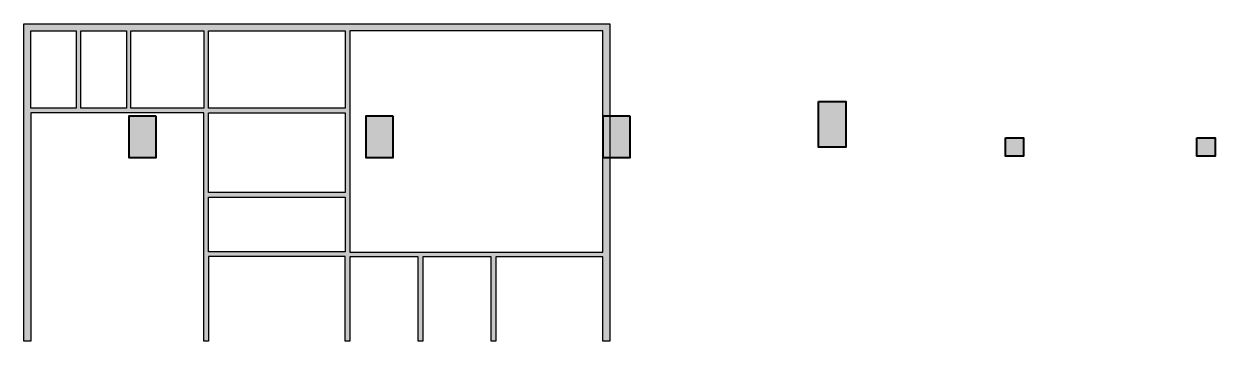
# Model space of a CAD drawing. Header units: millimetres. Extents: x 400 to 217000, y 400 to 89500.
# Drawn here: x 155950 to 208200, y 400 to 14300 of the extents above; entities that cross this region are included whole.
import ezdxf

# ---------------------------------------------------------------- set-up
doc = ezdxf.new("R2010")
doc.units = ezdxf.units.MM
for name, color, linetype, lineweight in [('NDC_S-COLUMN', 4, 'Continuous', 40), ('NDC_S_HATCH COLUMN AND WALL', 251, 'Continuous', 13), ('POD_Core wall_6.1(B2)$0$NDC_S_WALL', 6, 'Continuous', 25)]:
    doc.layers.add(name, color=color, linetype=linetype, lineweight=lineweight)

# ---------------------------------------------------------------- blocks, each defined once
blk = doc.blocks.new('cot')
at = {"layer": 'NDC_S_HATCH COLUMN AND WALL', "ltscale": 0.005}
h = blk.add_hatch(color=256, dxfattribs=at)
h.dxf.hatch_style = 1
h.paths.add_polyline_path([(-0.5, 0.5), (0.5, 0.5), (0.5, -0.5), (-0.5, -0.5)])
at = {"layer": 'NDC_S-COLUMN', "ltscale": 0.005}
blk.add_lwpolyline([(-0.5, 0.5), (0.5, 0.5), (0.5, -0.5), (-0.5, -0.5)], close=True, dxfattribs=at)

msp = doc.modelspace()

# ---------------------------------------------------------------- hatches: boundary and pattern name
at = {"layer": 'NDC_S_HATCH COLUMN AND WALL', "ltscale": 200}
h = msp.add_hatch(color=251, dxfattribs=at)
h.dxf.hatch_style = 1
h.paths.add_polyline_path([(190800, 10900), (192000, 10900), (192000, 8900), (190800, 8900)])
h = msp.add_hatch(color=251, dxfattribs=at)
h.dxf.hatch_style = 1
h.paths.add_polyline_path([(161750, 10250), (160550, 10250), (160550, 8450), (161750, 8450)])
h = msp.add_hatch(color=251, dxfattribs=at)
h.dxf.hatch_style = 1
h.paths.add_polyline_path([(172150, 10250), (170950, 10250), (170950, 8450), (172150, 8450)])
h = msp.add_hatch(color=251, dxfattribs=at)
h.dxf.hatch_style = 1
h.paths.add_polyline_path([(182550, 10250), (181350, 10250), (181350, 8450), (182550, 8450)])
at = {"layer": 'POD_Core wall_6.1(B2)$0$NDC_S_WALL'}
h = msp.add_hatch(color=251, dxfattribs=at)
h.dxf.hatch_style = 1
h.paths.add_polyline_path([(181650, 14300), (155950, 14300), (155950, 400), (156250, 400), (156250, 10400), (163850, 10400), (163850, 400), (164050, 400), (164050, 4110), (170050, 4110), (170050, 400), (170250, 400), (170250, 4100), (173250, 4100), (173250, 400), (173450, 400), (173450, 4100), (176450, 4100), (176450, 400), (176650, 400), (176650, 4100), (181350, 4100), (181350, 400), (181650, 400)])
h.paths.add_polyline_path([(156250, 14000), (158250, 14000), (158250, 10600), (156250, 10600)], flags=16)
h.paths.add_polyline_path([(158450, 14000), (160450, 14000), (160450, 10600), (158450, 10600)], flags=16)
h.paths.add_polyline_path([(160650, 14000), (163850, 14000), (163850, 10600), (160650, 10600)], flags=16)
h.paths.add_polyline_path([(164050, 14000), (170050, 14000), (170050, 10600), (164050, 10600)], flags=16)
h.paths.add_polyline_path([(164050, 10400), (170050, 10395), (170050, 6905), (164050, 6910)], flags=16)
h.paths.add_polyline_path([(164050, 6700), (170050, 6710), (170050, 4310), (164050, 4300)], flags=16)
h.paths.add_polyline_path([(170250, 14000), (181350, 14000), (181350, 4300), (170250, 4300)], flags=16)

# ---------------------------------------------------------------- linework, layer by layer
at = {"layer": 'NDC_S-COLUMN', "ltscale": 200}
for points in [[(190800, 10900), (192000, 10900), (192000, 8900), (190800, 8900)], [(161750, 10250), (160550, 10250), (160550, 8450), (161750, 8450)], [(172150, 10250), (170950, 10250), (170950, 8450), (172150, 8450)], [(182550, 10250), (181350, 10250), (181350, 8450), (182550, 8450)]]:
    msp.add_lwpolyline(points, close=True, dxfattribs=at)
at = {"layer": 'POD_Core wall_6.1(B2)$0$NDC_S_WALL'}
for points in [[(155950, 400), (155950, 14300), (181650, 14300), (181650, 400), (181350, 400), (181350, 4100), (176650, 4100), (176650, 400), (176450, 400), (176450, 4100), (173450, 4100), (173450, 400), (173250, 400), (173250, 4100), (170250, 4100), (170250, 400), (170050, 400), (170050, 4110), (164050, 4110), (164050, 400), (163850, 400), (163850, 10400), (156250, 10404), (156250, 400)], [(156250, 14000), (158250, 14000), (158250, 10600), (156250, 10600)], [(158450, 14000), (160450, 14000), (160450, 10600), (158450, 10600)], [(160650, 14000), (163850, 14000), (163850, 10600), (160650, 10610)], [(164050, 14000), (170050, 14000), (170050, 10600), (164050, 10600)], [(170250, 4300), (181350, 4300), (181350, 14000), (170250, 14000)], [(164050, 10400), (170050, 10400), (170050, 6910), (164050, 6910)], [(164050, 6710), (170050, 6710), (170050, 4310), (164050, 4310)]]:
    msp.add_lwpolyline(points, close=True, dxfattribs=at)

# ---------------------------------------------------------------- block references
at = {"layer": 'NDC_S_HATCH COLUMN AND WALL', "ltscale": 200, "xscale": 800, "yscale": 800}
for p in [(199400, 8900), (207800, 8900)]:
    msp.add_blockref('cot', p, dxfattribs=at)

doc.saveas('drawing.dxf')
